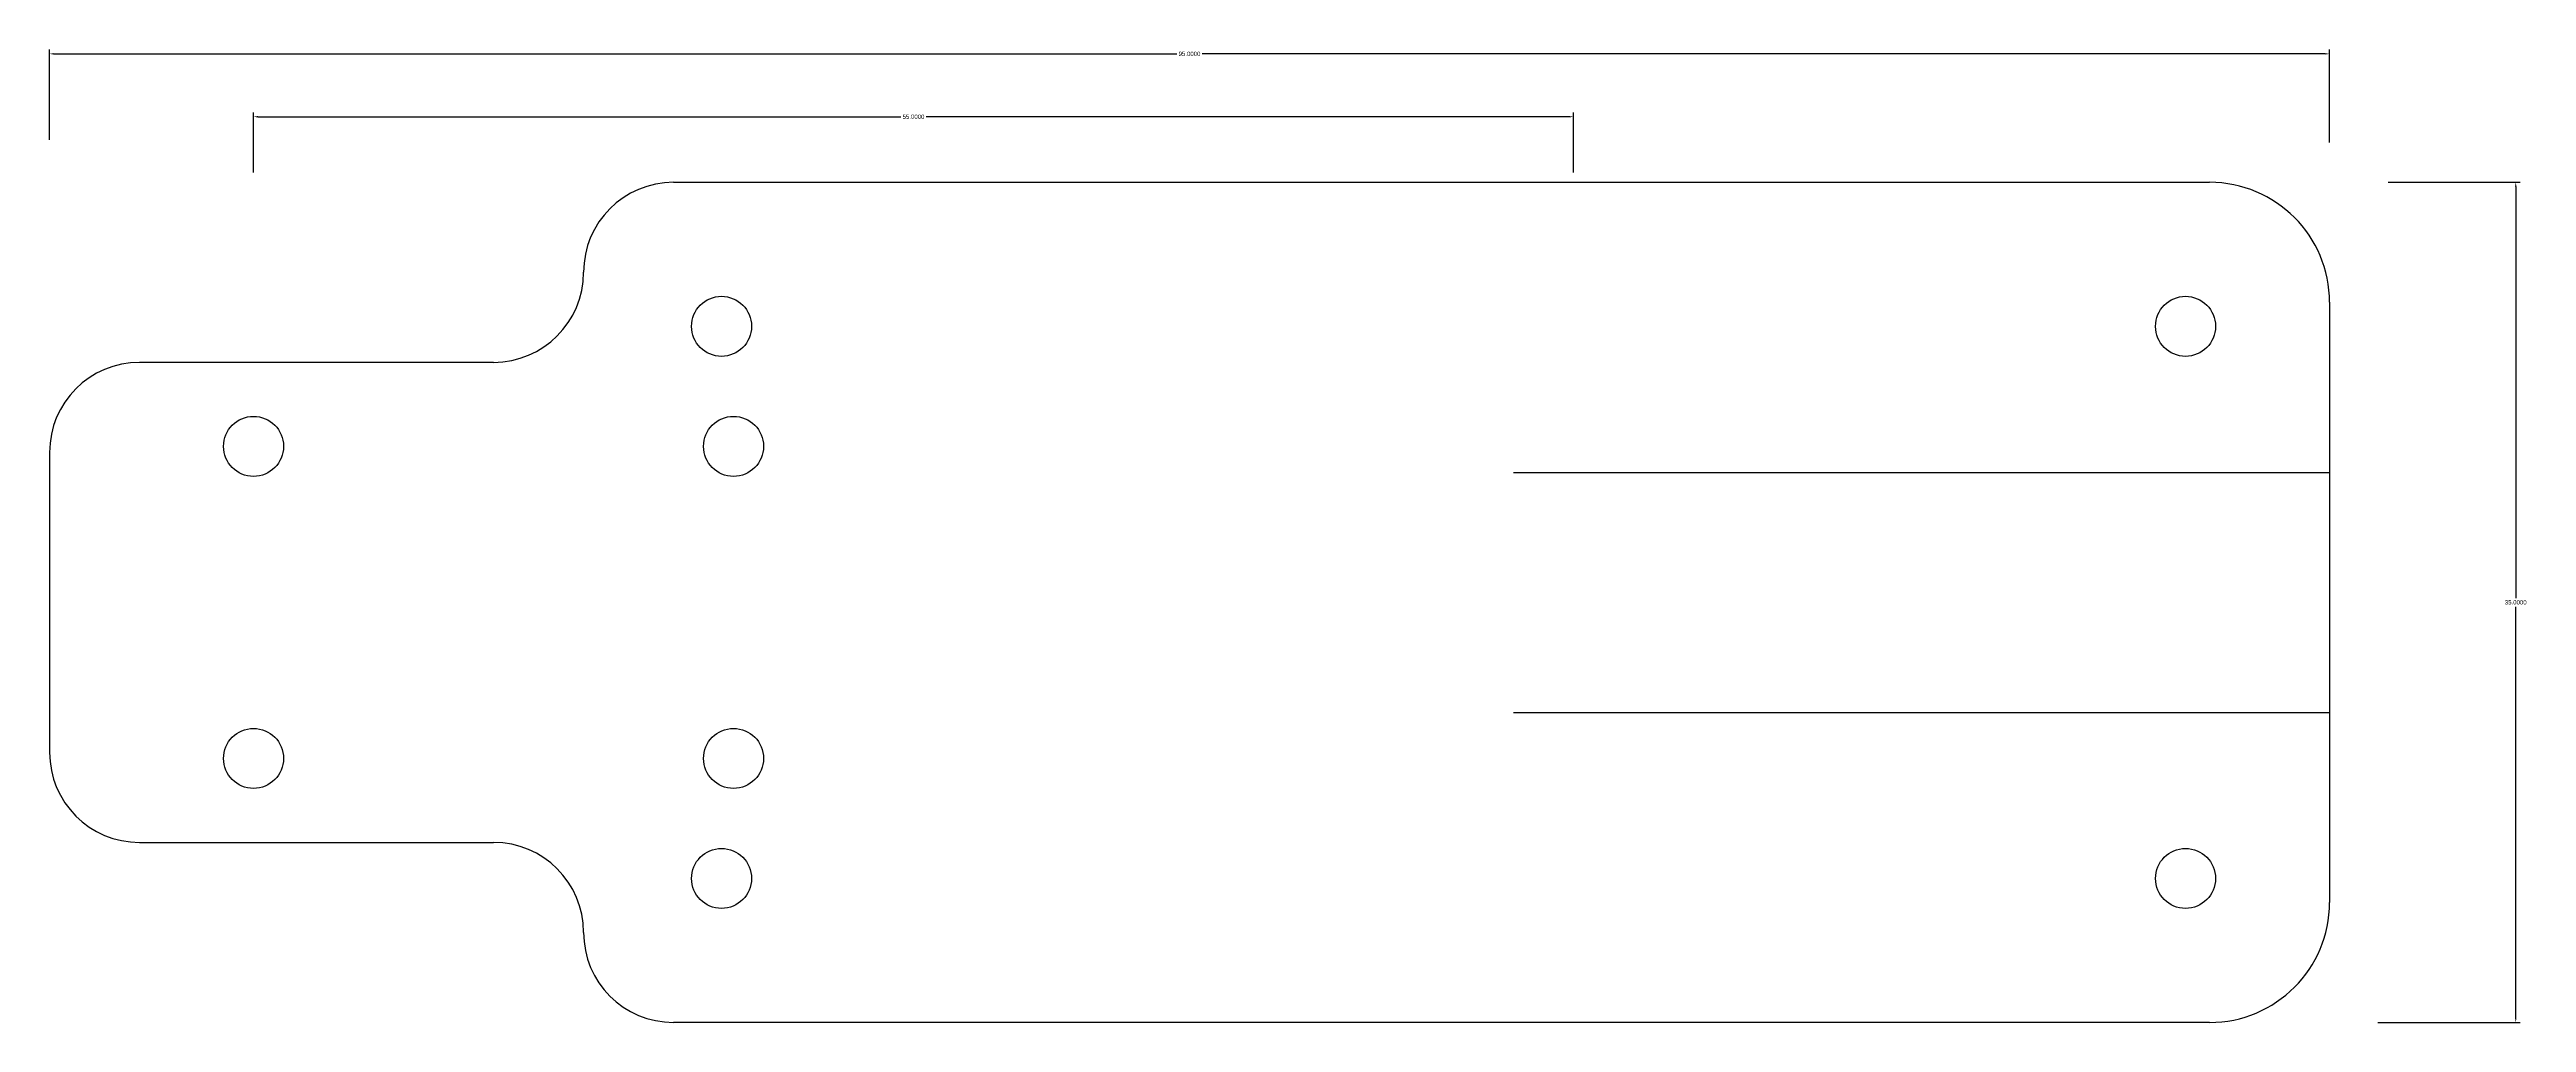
# Model space of a CAD drawing. Header units: millimetres. Extents: x 6 to 109, y 5 to 45.
import ezdxf

# ---------------------------------------------------------------- set-up
doc = ezdxf.new("R2010")
doc.units = ezdxf.units.MM
doc.header["$MEASUREMENT"] = 0
doc.styles.get("Standard").update_dxf_attribs({"font": 'arial.ttf'})
doc.dimstyles.get("Standard").update_dxf_attribs({"dimtxt": 0.18, "dimasz": 0.18, "dimexe": 0.18, "dimexo": 0.0625, "dimgap": 0.09, "dimtad": 0, "dimtih": 1, "dimtoh": 1, "dimdec": 4, "dimzin": 0, "dimdsep": 46, "dimtxsty": 'Standard', "dimcen": 0.09, "dimadec": 0, "dimazin": 0, "dimtfac": 1, "dimtdec": 4, "dimtofl": 0, "dimtmove": 0, "dimatfit": 3, "dimfxl": 1, "dimtolj": 1, "dimtzin": 0, "dimarcsym": 0})

# ---------------------------------------------------------------- blocks, each defined once
blk = doc.blocks.new('*D2')
at = {"color": 0, "lineweight": -2, "transparency": 16777216}
for p, q in [((103.01, 39.72), (108.5, 39.72)), ((108.32, 39.54), (108.32, 22.4)), ((108.32, 4.9), (108.32, 22.04)), ((102.58, 4.72), (108.5, 4.72))]:
    blk.add_line(p, q, dxfattribs=at)
at = {"color": 0, "transparency": 16777216}
for points in [[(108.29, 39.54), (108.35, 39.54), (108.32, 39.72)], [(108.29, 4.9), (108.35, 4.9), (108.32, 4.72)]]:
    blk.add_solid(points, dxfattribs=at)
at = {"layer": 'Defpoints', "color": 0, "transparency": 16777216}
for p in [(102.95, 39.72), (108.32, 39.72), (102.52, 4.72)]:
    blk.add_point(p, dxfattribs=at)
at = {"color": 0, "transparency": 16777216, "insert": (108.32, 22.22), "char_height": 0.18, "attachment_point": 5}
blk.add_mtext('\\A1;35.0000', dxfattribs=at)
blk = doc.blocks.new('*D3')
at = {"color": 0, "lineweight": -2, "transparency": 16777216}
for p, q in [((5.56, 41.49), (5.56, 45.25)), ((5.74, 45.07), (52.53, 45.07)), ((100.38, 45.07), (53.59, 45.07)), ((100.56, 41.38), (100.56, 45.25))]:
    blk.add_line(p, q, dxfattribs=at)
at = {"color": 0, "transparency": 16777216}
for points in [[(5.74, 45.1), (5.74, 45.04), (5.56, 45.07)], [(100.38, 45.1), (100.38, 45.04), (100.56, 45.07)]]:
    blk.add_solid(points, dxfattribs=at)
at = {"layer": 'Defpoints', "color": 0, "transparency": 16777216}
for p in [(100.56, 45.07), (5.56, 41.42), (100.56, 41.32)]:
    blk.add_point(p, dxfattribs=at)
at = {"color": 0, "transparency": 16777216, "insert": (53.06, 45.07), "char_height": 0.18, "attachment_point": 5}
blk.add_mtext('\\A1;95.0000', dxfattribs=at)
blk = doc.blocks.new('*D4')
at = {"color": 0, "lineweight": -2, "transparency": 16777216}
for p, q in [((14.06, 40.13), (14.06, 42.63)), ((14.24, 42.45), (41.03, 42.45)), ((68.88, 42.45), (42.09, 42.45)), ((69.06, 40.13), (69.06, 42.63))]:
    blk.add_line(p, q, dxfattribs=at)
at = {"color": 0, "transparency": 16777216}
for points in [[(14.24, 42.48), (14.24, 42.42), (14.06, 42.45)], [(68.88, 42.48), (68.88, 42.42), (69.06, 42.45)]]:
    blk.add_solid(points, dxfattribs=at)
at = {"layer": 'Defpoints', "color": 0, "transparency": 16777216}
for p in [(69.06, 42.45), (14.06, 40.06), (69.06, 40.06)]:
    blk.add_point(p, dxfattribs=at)
at = {"color": 0, "transparency": 16777216, "insert": (41.56, 42.45), "char_height": 0.18, "attachment_point": 5}
blk.add_mtext('\\A1;55.0000', dxfattribs=at)

msp = doc.modelspace()

# ---------------------------------------------------------------- linework, layer by layer
for p, q in [((31.56087, 39.71852), (95.56087, 39.71852)), ((27.81087, 35.96852), (27.81087, 35.96852)), ((100.56087, 34.71852), (100.56087, 9.71852)), ((24.06087, 32.21852), (9.31087, 32.21852)), ((5.56087, 28.46852), (5.56087, 15.96852)), ((66.56087, 27.62918), (100.56087, 27.62918)), ((66.56087, 17.62918), (100.56087, 17.62918)), ((9.31087, 12.21852), (24.06087, 12.21852)), ((27.81087, 8.46852), (27.81087, 8.46852)), ((95.56087, 4.71852), (31.56087, 4.71852))]:
    msp.add_line(p, q)
for centre in [(33.56087, 33.71852), (94.56087, 33.71852), (14.06087, 28.71852), (34.06087, 28.71852), (14.06087, 15.71852), (34.06087, 15.71852), (33.56087, 10.71852), (94.56087, 10.71852)]:
    msp.add_circle(centre, 1.25)
for centre, radius, start, end in [((31.56087, 35.96852), 3.75, 90, 180), ((95.56087, 34.71852), 5, 0, 90), ((24.06087, 35.96852), 3.75, 270, 0), ((9.31087, 28.46852), 3.75, 90, 180), ((9.31087, 15.96852), 3.75, 180, 270), ((24.06087, 8.46852), 3.75, 0, 90), ((95.56087, 9.71852), 5, 270, 0), ((31.56087, 8.46852), 3.75, 180, 270)]:
    msp.add_arc(centre, radius, start, end)

# ---------------------------------------------------------------- dimensions: what is measured, and where the dimension line sits
for base, p1, p2, picture, middle in [((100.56087, 45.06951), (5.56087, 41.4243), (100.56087, 41.3169), '*D3', (53.06087, 45.06951)), ((69.06087, 42.45159), (14.06087, 40.0629), (69.06087, 40.0629), '*D4', (41.56087, 42.45159))]:
    dim = msp.add_linear_dim(base=base, p1=p1, p2=p2, dimstyle='Standard')
    dim.commit()
    dim.dimension.update_dxf_attribs({"geometry": picture, "text_midpoint": middle})
dim = msp.add_linear_dim(base=(108.32164, 39.71852), p1=(102.52071, 4.71852), p2=(102.95074, 39.71852), angle=90, dimstyle='Standard')
dim.commit()
dim.dimension.update_dxf_attribs({"geometry": '*D2', "text_midpoint": (108.32164, 22.21852)})

doc.saveas('drawing.dxf')
